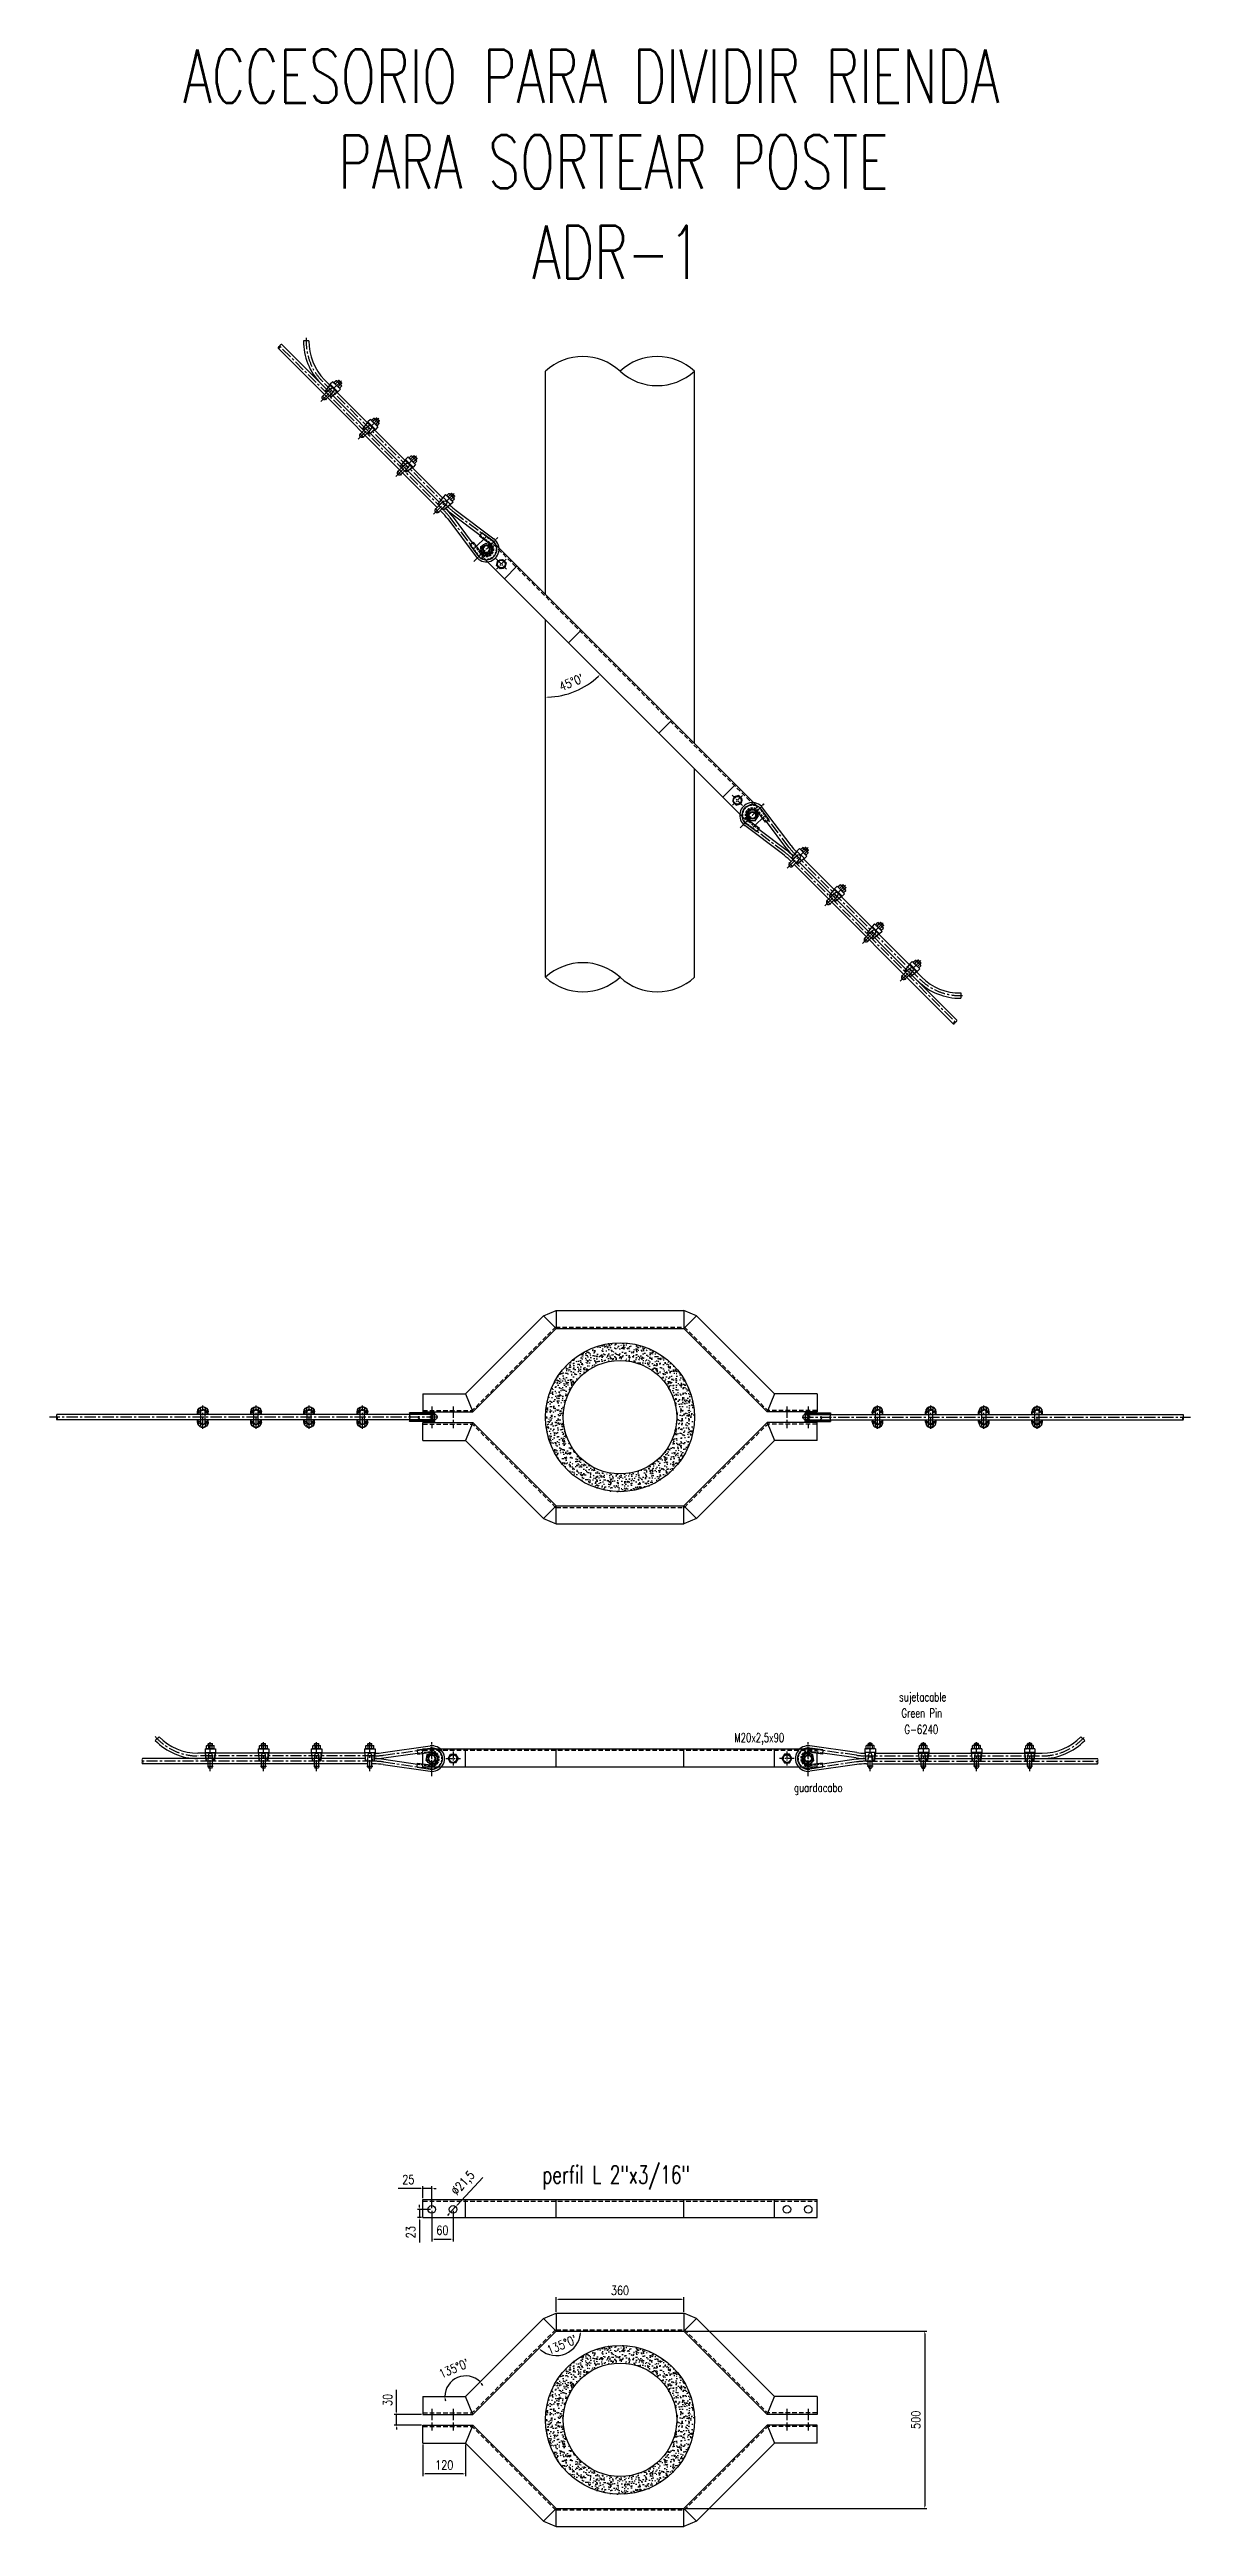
# Model space of a CAD drawing. Header units: millimetres. Extents: x 1587714 to 3094800, y -694377 to -413614.
# Drawn here: x 2989672 to 2992892, y -687467 to -680481 of the extents above; entities that cross this region are included whole.
import ezdxf

# ---------------------------------------------------------------- set-up
doc = ezdxf.new("R2010")
doc.units = ezdxf.units.MM
for name, pattern in [('CENTER', [50.8, 31.75, -6.35, 6.35, -6.35]), ('CENTER2', [28.575, 19.05, -3.175, 3.175, -3.175]), ('DASHED', [19.05, 12.7, -6.35]), ('HIDDEN', [9.525, 6.35, -3.175])]:
    doc.linetypes.add(name, pattern=pattern)
for name, color, linetype in [('0_EJES', 1, 'CENTER2'), ('M0_EQUIPOS', 7, 'Continuous'), ('M2_PLBULONES', 2, 'Continuous'), ('Textos catenaria', 7, 'Continuous')]:
    doc.layers.add(name, color=color, linetype=linetype)
doc.styles.add('SIMPLEX', font='simplex.shx', dxfattribs={"width": 0.75})
doc.styles.add('STYLE-MSF', font='simplex.shx', dxfattribs={"width": 0.8})
doc.dimstyles.new('DIM 1-10', dxfattribs={"dimscale": 25, "dimtxt": 1, "dimasz": 0.25, "dimexe": 0.25, "dimexo": 0.15, "dimgap": 0.5, "dimtad": 1, "dimdec": 1, "dimtxsty": 'STYLE-MSF', "dimcen": 0.25, "dimclrd": 8, "dimclre": 8, "dimclrt": 3, "dimaunit": 1, "dimadec": 1, "dimazin": 2, "dimtfac": 1, "dimtdec": 1, "dimtmove": 0, "dimatfit": 3, "dimfxl": 1, "dimlwd": -1, "dimlwe": -1, "dimarcsym": 0})

msp = doc.modelspace()

# ---------------------------------------------------------------- texts
at = {"layer": 'Textos catenaria', "style": 'SIMPLEX', "width": 0.7}
for s, height, p in [('ACCESORIO PARA DIVIDIR RIENDA', 150, (2990048.4671, -680631.4561)), ('PARA SORTEAR POSTE', 150, (2990486.4228, -680873.1382)), ('ADR-1', 150, (2991033.2623, -681128.1439)), ('sujetacable', 25, (2992069.5853, -685140.1841)), ('Green Pin', 25, (2992076.0685, -685185.5203)), ('M20x2,5x90', 25, (2991604.2308, -685254.8661)), ('G-6240', 25, (2992084.4016, -685231.7812)), ('guardacabo', 25, (2991772.7498, -685395.7572)), ('perfil L 2"x3/16"', 50, (2991062.3487, -686499.9862))]:
    msp.add_text(s, height=height, rotation=360, dxfattribs=at).set_placement(p)

# ---------------------------------------------------------------- blocks, each defined once
blk = doc.blocks.new('*D171')
at = {"color": 8}
for p, q in [((2990725.7, -687236), (2990725.7, -687325.3)), ((2990845.7, -687236), (2990845.7, -687325.3)), ((2990839.5, -687319), (2990732, -687319))]:
    blk.add_line(p, q, dxfattribs=at)
for points in [[(2990732, -687318), (2990732, -687320.1), (2990725.7, -687319)], [(2990839.5, -687318), (2990839.5, -687320.1), (2990845.7, -687319)]]:
    blk.add_solid(points, dxfattribs=at)
at = {"layer": 'Defpoints', "color": 0}
for p in [(2990725.7, -687232.2), (2990845.7, -687232.2), (2990725.7, -687319)]:
    blk.add_point(p, dxfattribs=at)
at = {"color": 3, "insert": (2990785.7, -687294), "char_height": 25, "attachment_point": 5, "style": 'STYLE-MSF'}
blk.add_mtext('120', dxfattribs=at)
blk = doc.blocks.new('*D172')
at = {"color": 8}
for p, q in [((2991465.5, -686916.4), (2992147.8, -686916.4)), ((2992141.5, -686922.7), (2992141.5, -687410.2)), ((2991465.5, -687416.4), (2992147.8, -687416.4))]:
    blk.add_line(p, q, dxfattribs=at)
for points in [[(2992140.5, -686922.7), (2992142.6, -686922.7), (2992141.5, -686916.4)], [(2992140.5, -687410.2), (2992142.6, -687410.2), (2992141.5, -687416.4)]]:
    blk.add_solid(points, dxfattribs=at)
at = {"layer": 'Defpoints', "color": 0}
for p in [(2991461.8, -686916.4), (2991461.8, -687416.4), (2992141.5, -687416.4)]:
    blk.add_point(p, dxfattribs=at)
at = {"color": 3, "insert": (2992116.5, -687166.4), "char_height": 25, "attachment_point": 5, "rotation": 90, "style": 'STYLE-MSF'}
blk.add_mtext('500', dxfattribs=at)
blk = doc.blocks.new('*D173')
at = {"color": 8}
for p, q in [((2990651, -687145.2), (2990651, -687081.5)), ((2990722, -687151.4), (2990644.7, -687151.4)), ((2990722, -687181.4), (2990644.7, -687181.4)), ((2990651, -687181.4), (2990651, -687151.4)), ((2990651, -687187.7), (2990651, -687193.9))]:
    blk.add_line(p, q, dxfattribs=at)
for points in [[(2990649.9, -687145.2), (2990652, -687145.2), (2990651, -687151.4)], [(2990649.9, -687187.7), (2990652, -687187.7), (2990651, -687181.4)]]:
    blk.add_solid(points, dxfattribs=at)
at = {"layer": 'Defpoints', "color": 0}
for p in [(2990651, -687151.4), (2990725.7, -687151.4), (2990725.7, -687181.4)]:
    blk.add_point(p, dxfattribs=at)
at = {"color": 3, "insert": (2990626, -687110.2), "char_height": 25, "attachment_point": 5, "rotation": 90, "style": 'STYLE-MSF'}
blk.add_mtext('30', dxfattribs=at)
blk = doc.blocks.new('*D174')
at = {"color": 8}
blk.add_arc((2991101.8, -686916.4), 68.8, 230.20759, 354.79241, dxfattribs=at)
for points in [[(2991057, -686970), (2991058.4, -686968.5), (2991053.1, -686965)], [(2991169.2, -686922.6), (2991171.3, -686922.7), (2991170.5, -686916.4)]]:
    blk.add_solid(points, dxfattribs=at)
at = {"layer": 'Defpoints', "color": 0}
for p in [(2991101.8, -686916.4), (2991101.8, -686916.4), (2991461.8, -686916.4), (2991101.8, -686985.2), (2990866.8, -687151.4)]:
    blk.add_point(p, dxfattribs=at)
at = {"color": 3, "insert": (2991117.6, -686954.7), "char_height": 25, "attachment_point": 5, "rotation": 22.5, "style": 'STYLE-MSF'}
blk.add_mtext("135°0'", dxfattribs=at)
blk = doc.blocks.new('*D175')
at = {"color": 8}
for start, end in [(45, 180), (186.17408, 192.34817), (32.65183, 38.82592)]:
    blk.add_arc((2990845.7, -687100.6), 58, start, end, dxfattribs=at)
for points in [[(2990787, -687106.9), (2990789.1, -687106.8), (2990787.7, -687100.6)], [(2990890.1, -687064.9), (2990891.7, -687063.5), (2990886.7, -687059.6)]]:
    blk.add_solid(points, dxfattribs=at)
at = {"layer": 'Defpoints', "color": 0}
for p in [(2991065.8, -686880.5), (2990845.7, -687042.6), (2990725.7, -687100.6), (2990845.7, -687100.6), (2990845.7, -687100.6)]:
    blk.add_point(p, dxfattribs=at)
at = {"color": 3, "insert": (2990813, -687021.7), "char_height": 25, "attachment_point": 5, "rotation": 22.5, "style": 'STYLE-MSF'}
blk.add_mtext("135°0'", dxfattribs=at)
blk = doc.blocks.new('*D176')
at = {"color": 8}
for p, q in [((2991101.8, -686861.9), (2991101.8, -686820.2)), ((2991108, -686826.5), (2991455.5, -686826.5)), ((2991461.8, -686861.9), (2991461.8, -686820.2))]:
    blk.add_line(p, q, dxfattribs=at)
for points in [[(2991108, -686825.4), (2991108, -686827.5), (2991101.8, -686826.5)], [(2991455.5, -686825.4), (2991455.5, -686827.5), (2991461.8, -686826.5)]]:
    blk.add_solid(points, dxfattribs=at)
at = {"layer": 'Defpoints', "color": 0}
for p in [(2991461.8, -686826.5), (2991101.8, -686865.6), (2991461.8, -686865.6)]:
    blk.add_point(p, dxfattribs=at)
at = {"color": 3, "insert": (2991281.8, -686801.5), "char_height": 25, "attachment_point": 5, "style": 'STYLE-MSF'}
blk.add_mtext('360', dxfattribs=at)
blk = doc.blocks.new('*D177')
at = {"color": 8}
for p, q in [((2990750.7, -686576.8), (2990750.7, -686663.1)), ((2990810.7, -686576.8), (2990810.7, -686663.1)), ((2990757, -686656.8), (2990804.5, -686656.8))]:
    blk.add_line(p, q, dxfattribs=at)
for points in [[(2990757, -686655.8), (2990757, -686657.9), (2990750.7, -686656.8)], [(2990804.5, -686655.8), (2990804.5, -686657.9), (2990810.7, -686656.8)]]:
    blk.add_solid(points, dxfattribs=at)
at = {"layer": 'Defpoints', "color": 0}
for p in [(2990750.7, -686573), (2990810.7, -686573), (2990810.7, -686656.8)]:
    blk.add_point(p, dxfattribs=at)
at = {"color": 3, "insert": (2990780.7, -686631.8), "char_height": 25, "attachment_point": 5, "style": 'STYLE-MSF'}
blk.add_mtext('60', dxfattribs=at)
blk = doc.blocks.new('*D178')
at = {"color": 8}
for p, q in [((2990747, -686573), (2990709.9, -686573)), ((2990722, -686596), (2990709.9, -686596)), ((2990716.1, -686566.8), (2990716.1, -686560.5)), ((2990716.1, -686573), (2990716.1, -686596)), ((2990716.1, -686602.3), (2990716.1, -686665.9))]:
    blk.add_line(p, q, dxfattribs=at)
for points in [[(2990715.1, -686566.8), (2990717.2, -686566.8), (2990716.1, -686573)], [(2990715.1, -686602.3), (2990717.2, -686602.3), (2990716.1, -686596)]]:
    blk.add_solid(points, dxfattribs=at)
at = {"layer": 'Defpoints', "color": 0}
for p in [(2990716.1, -686596), (2990725.7, -686596), (2990750.7, -686573)]:
    blk.add_point(p, dxfattribs=at)
at = {"color": 3, "insert": (2990691.1, -686637.2), "char_height": 25, "attachment_point": 5, "rotation": 90, "style": 'STYLE-MSF'}
blk.add_mtext('23', dxfattribs=at)
blk = doc.blocks.new('*D179')
at = {"color": 8}
for p, q in [((2990894.9, -686482.6), (2990822.3, -686560.6)), ((2990799.1, -686585.4), (2990794.9, -686590)), ((2990803.4, -686580.9), (2990818, -686565.1))]:
    blk.add_line(p, q, dxfattribs=at)
for points in [[(2990798.4, -686584.7), (2990799.9, -686586.2), (2990803.4, -686580.9)], [(2990821.5, -686559.9), (2990823.1, -686561.3), (2990818, -686565.1)]]:
    blk.add_solid(points, dxfattribs=at)
at = {"layer": 'Defpoints', "color": 0}
for p in [(2990803.4, -686580.9), (2990818, -686565.1)]:
    blk.add_point(p, dxfattribs=at)
at = {"color": 3, "insert": (2990840.7, -686500.7), "char_height": 25, "attachment_point": 5, "rotation": 47.0368, "style": 'STYLE-MSF'}
blk.add_mtext('∅21,5', dxfattribs=at)
blk = doc.blocks.new('*D180')
at = {"color": 8}
for p, q in [((2990719.5, -686513.9), (2990655.8, -686513.9)), ((2990725.7, -686541.5), (2990725.7, -686507.6)), ((2990750.7, -686513.9), (2990725.7, -686513.9)), ((2990750.7, -686569.3), (2990750.7, -686507.6)), ((2990757, -686513.9), (2990763.2, -686513.9))]:
    blk.add_line(p, q, dxfattribs=at)
for points in [[(2990719.5, -686512.8), (2990719.5, -686514.9), (2990725.7, -686513.9)], [(2990757, -686512.8), (2990757, -686514.9), (2990750.7, -686513.9)]]:
    blk.add_solid(points, dxfattribs=at)
at = {"layer": 'Defpoints', "color": 0}
for p in [(2990725.7, -686513.9), (2990725.7, -686545.2), (2990750.7, -686573)]:
    blk.add_point(p, dxfattribs=at)
at = {"color": 3, "insert": (2990684.5, -686488.9), "char_height": 25, "attachment_point": 5, "style": 'STYLE-MSF'}
blk.add_mtext('25', dxfattribs=at)
blk = doc.blocks.new('cabeza bulón M20')
at = {"layer": '0_EJES'}
for p, q in [((20.5, 0), (-20.5, 0)), ((0, 19.7), (0, -19.7))]:
    blk.add_line(p, q, dxfattribs=at)
at = {"layer": 'M2_PLBULONES', "linetype": 'Continuous'}
blk.add_lwpolyline([(6.9, 12), (-6.9, 12), (-13.9, 0), (-6.9, -12), (6.9, -12), (13.9, 0)], close=True, dxfattribs=at)
blk.add_circle((0, 0), 12, dxfattribs=at)
blk = doc.blocks.new('tuerca M20 con pasador')
at = {"layer": 'M2_PLBULONES', "linetype": 'Continuous'}
for p, q in [((-3.6, -20.3), (-5.3, -19.2)), ((-2.7, -11.7), (-2.6, -9.7)), ((-0.7, -12), (-0.6, -10)), ((1.3, -11.9), (1.4, -9.9)), ((3.3, -22.4), (1.6, -23.4))]:
    blk.add_line(p, q, dxfattribs=at)
for points in [[(-3, 16.6), (-3.4, 16.7), (-16.2, 5.4), (-12.8, -11.3), (-3.2, -14.5)], [(1.3, -16), (3.4, -16.7), (16.2, -5.4), (12.8, 11.3), (4.3, 14.1)], [(-1.4, -15.1), (-0.8, -15.3)]]:
    blk.add_lwpolyline(points, dxfattribs=at)
for radius in [10, 9]:
    blk.add_circle((0, 0), radius, dxfattribs=at)
for centre, radius, start, end in [((0, 0), 14.8, 100.31385, 257.43532), ((1, 16.3), 4, 317.67092, 215.5558), ((-6.4, 11), 5, 346.8266, 35.5558), ((1, 16.3), 2, 317.67092, 215.5558), ((-6.4, 11), 7, 359.62064, 35.5558), ((7.6, 10.2), 7, 137.67092, 173.60609), ((0, 0), 14.8, 274.7597, 72.91452), ((7.6, 10.2), 5, 137.67092, 186.40068), ((-20.8, -9.7), 18.2, 328.2827, 353.59859), ((-20.8, -9.7), 20.2, 328.2827, 353.59859), ((0, 0), 14.8, 265.23607, 266.98205), ((19.4, -13.8), 20.2, 174.61064, 208.20287), ((19.4, -13.8), 18.2, 174.10683, 208.18754)]:
    blk.add_arc(centre, radius, start, end, dxfattribs=at)
blk = doc.blocks.new('A$C7B1D6655')
at = {"layer": '0_EJES', "linetype": 'CENTER'}
blk.add_line((23.2, 23.2), (-23.2, -23.2), dxfattribs=at)
at = {"layer": 'M0_EQUIPOS'}
for p, q in [((-15.9, 5.3), (-20.9, 0.4)), ((6, 14.5), (-14.5, -6)), ((14.5, 6), (-6, -14.5)), ((-0.4, 20.9), (-5.3, 15.9)), ((5.3, 15.2), (11, 20.9)), ((15.2, 5.3), (20.9, 11)), ((-15.2, -5.3), (-20.9, -11)), ((-5.3, -15.2), (-11, -20.9)), ((5.3, -15.9), (0.4, -20.9)), ((20.9, -0.4), (15.9, -5.3))]:
    blk.add_line(p, q, dxfattribs=at)
at = {"layer": 'M0_EQUIPOS', "color": 1}
for p, q in [((-14.8, 4.2), (-17.3, 1.8)), ((-1.8, 17.3), (-4.2, 14.8)), ((0.4, 17.3), (1.1, 16.6)), ((2.5, 20.9), (3.9, 19.4)), ((3.9, 20.9), (5.4, 22.4)), ((17.3, 0.4), (16.6, 1.1)), ((20.9, 2.5), (19.4, 3.9)), ((20.9, 3.9), (22.4, 5.4)), ((-20.9, -3.9), (-22.4, -5.4)), ((-20.9, -2.5), (-19.4, -3.9)), ((-17.3, -0.4), (-16.6, -1.1)), ((-3.9, -20.9), (-5.4, -22.4)), ((-2.5, -20.9), (-3.9, -19.4)), ((-0.4, -17.3), (-1.1, -16.6)), ((4.2, -14.8), (1.8, -17.3)), ((17.3, -1.8), (14.8, -4.2))]:
    blk.add_line(p, q, dxfattribs=at)
for centre in [(3.5, 17), (17, 3.5), (-17, -3.5), (-3.5, -17)]:
    blk.add_circle(centre, 2.5, dxfattribs=at)
at = {"layer": 'M0_EQUIPOS'}
for centre, radius, start, end in [((-10.3, -10.3), 15, 135, 315), ((10.3, 10.3), 15, 315, 135), ((10.3, 10.3), 7, 283.99728, 166.00272), ((10.3, 10.3), 6, 315, 135), ((15.9, 15.9), 7, 315, 135), ((-15.9, -15.9), 7, 135, 315), ((-10.3, -10.3), 7, 103.99728, 346.00272), ((-10.3, -10.3), 6, 135, 315)]:
    blk.add_arc(centre, radius, start, end, dxfattribs=at)
at = {"layer": 'M0_EQUIPOS', "color": 1}
for centre, radius, start, end in [((-19.4, -1.1), 2, 135, 225), ((-16.3, 0.7), 1.5, 135, 225), ((-0.7, 16.3), 1.5, 45, 135), ((1.1, 19.4), 2, 45, 135), ((4.6, 20.2), 1, 135, 225), ((4.7, 23.1), 1, 315, 113.21321), ((16.3, -0.7), 1.5, 315, 45), ((20.2, 4.6), 1, 225, 315), ((19.4, 1.1), 2, 315, 45), ((23.1, 4.7), 1, 336.78679, 135), ((-23.1, -4.7), 1, 156.78679, 315), ((-20.2, -4.6), 1, 45, 135), ((-4.7, -23.1), 1, 135, 293.21321), ((-4.6, -20.2), 1, 315, 45), ((-1.1, -19.4), 2, 225, 315), ((0.7, -16.3), 1.5, 225, 315)]:
    blk.add_arc(centre, radius, start, end, dxfattribs=at)
blk = doc.blocks.new('A$C4588368B')
at = {"layer": '0_EJES', "linetype": 'CENTER'}
for p, q in [((31, 31), (-31, -31)), ((15, 26.7), (26.7, 15))]:
    blk.add_line(p, q, dxfattribs=at)
at = {"layer": 'M0_EQUIPOS'}
for p, q in [((-24.4, -3.2), (-17.3, 3.9)), ((-17.3, 3.9), (0.9, 17.9)), ((-17.3, 3.9), (3.9, -17.3)), ((0.8, 17.8), (-15.4, 3.3)), ((-5.7, 1.4), (4.4, 14.3)), ((-0.4, 6.7), (-5.2, 1.9)), ((16.6, 25.1), (-0.4, 8.1)), ((-0.4, 6.7), (-0.4, 8.1)), ((1.4, -5.7), (14.3, 4.4)), ((17.8, 0.8), (3.3, -15.4)), ((3.9, -17.3), (17.9, 0.9)), ((25.1, 16.6), (8.1, -0.4)), ((-24.7, -16.3), (-27.9, -19.4)), ((-27.9, -20.9), (-27.9, -19.4)), ((-27.9, -20.9), (-20.9, -27.9)), ((-24.4, -3.2), (-3.2, -24.4)), ((-20.9, -27.9), (-19.4, -27.9)), ((-16.3, -24.7), (-19.4, -27.9)), ((-3.2, -24.4), (3.9, -17.3)), ((6.7, -0.4), (1.9, -5.2)), ((6.7, -0.4), (8.1, -0.4))]:
    blk.add_line(p, q, dxfattribs=at)
at = {"layer": 'M0_EQUIPOS', "color": 1}
for p, q in [((-19.4, -27.9), (-27.9, -19.4)), ((-24, -17), (-27.2, -20.2)), ((-17, -24), (-20.2, -27.2))]:
    blk.add_line(p, q, dxfattribs=at)
at = {"layer": 'M0_EQUIPOS'}
for centre, radius, start, end in [((-16.1, 4.1), 1, 225, 312), ((-1.8, -1.8), 5, 141.20135, 308.79865), ((2.5, 15.9), 2.5, 321.20135, 135), ((15.9, 2.5), 2.5, 315, 128.79865), ((20.9, 20.9), 6, 315, 135), ((4.1, -16.1), 1, 138, 225)]:
    blk.add_arc(centre, radius, start, end, dxfattribs=at)
at = {"layer": 'M2_PLBULONES', "linetype": 'Continuous'}
for p, q in [((-21.9, -6.4), (-27.9, -12.4)), ((-27.9, -12.4), (-27.6, -13.4)), ((-27.6, -13.4), (-13.4, -27.6)), ((-24, -16.2), (-18.1, -10.3)), ((-21.9, -6.4), (-20.9, -6.7)), ((-10.3, -18.1), (-16.2, -24)), ((-12.4, -27.9), (-13.4, -27.6)), ((-6.4, -21.9), (-12.4, -27.9)), ((-6.4, -21.9), (-6.7, -20.9))]:
    blk.add_line(p, q, dxfattribs=at)
for centre, radius, start, end in [((-21.2, -9.6), 7.2, 202.6122, 247.3878), ((-0.7, -0.7), 28, 213.69825, 236.30175), ((-24.7, -13.1), 7.2, 22.6122, 67.3878), ((-33.6, -33.6), 28, 33.69825, 56.30175), ((-9.6, -21.2), 7.2, 202.6122, 247.3878), ((-13.1, -24.7), 7.2, 22.6122, 67.3878)]:
    blk.add_arc(centre, radius, start, end, dxfattribs=at)
blk = doc.blocks.new('*D185')
at = {"color": 8}
blk.add_arc((2991071.8, -682090.1), 217.9, 271.64368, 313.35632, dxfattribs=at)
for points in [[(2991220.6, -682247.8), (2991222.1, -682249.3), (2991225.8, -682244.2)], [(2991078, -682308.9), (2991078, -682306.8), (2991071.8, -682308)]]:
    blk.add_solid(points, dxfattribs=at)
at = {"layer": 'Defpoints', "color": 0}
for p in [(2990891.8, -681910.2), (2991071.8, -682090.1), (2991128.1, -682300.5), (2991635.8, -682654.1), (2991071.8, -683098.1)]:
    blk.add_point(p, dxfattribs=at)
at = {"color": 3, "insert": (2991144.7, -682266.1), "char_height": 25, "attachment_point": 5, "rotation": 22.5, "style": 'STYLE-MSF'}
blk.add_mtext("45°0'", dxfattribs=at)

# ---------------------------------------------------------------- dimensions: what is measured, and where the dimension line sits
for base, line1, line2, picture, middle in [((2991128.1485, -682300.5437), ((2991071.7593, -683098.0516), (2991071.7593, -682090.0963)), ((2990891.8309, -681910.1679), (2991635.7667, -682654.1037)), '*D185', (2991144.6568, -682266.0864)), ((2990845.7172, -687042.5771), ((2990725.7172, -687100.6054), (2990845.7172, -687100.6054)), ((2991065.8382, -686880.4844), (2990845.7172, -687100.6054)), '*D175', (2990813.0325, -687021.6975)), ((2991101.7593, -686985.1939), ((2991101.7593, -686916.4054), (2991461.7593, -686916.4054)), ((2991101.7593, -686916.4054), (2990866.7593, -687151.4054)), '*D174', (2991117.6052, -686954.661))]:
    dim = msp.add_angular_dim_2l(base=base, line1=line1, line2=line2, dimstyle='DIM 1-10')
    dim.commit()
    dim.dimension.update_dxf_attribs({"geometry": picture, "text_midpoint": middle})
for base, p1, p2, picture, middle in [((2990725.7172, -686513.8852), (2990750.7172, -686573.0055), (2990725.7172, -686545.2055), '*D180', (2990684.5267, -686488.8852)), ((2991461.7593, -686826.466), (2991101.7593, -686865.6054), (2991461.7593, -686865.6054), '*D176', (2991281.7593, -686801.466)), ((2990725.7172, -687319.0247), (2990845.7172, -687232.2054), (2990725.7172, -687232.2054), '*D171', (2990785.7172, -687294.0247))]:
    dim = msp.add_linear_dim(base=base, p1=p1, p2=p2, dimstyle='DIM 1-10')
    dim.commit()
    dim.dimension.update_dxf_attribs({"geometry": picture, "text_midpoint": middle})
dim = msp.add_diameter_dim_2p(p1=(2990803.3908, -686580.8723), p2=(2990818.0437, -686565.1387), dimstyle='DIM 1-10')
dim.commit()
dim.dimension.update_dxf_attribs({"geometry": '*D179', "text_midpoint": (2990840.6832, -686500.6538)})
for base, p1, p2, picture, middle in [((2990716.1231, -686596.0055), (2990750.7172, -686573.0055), (2990725.7172, -686596.0055), '*D178', (2990691.1231, -686637.196)), ((2992141.5483, -687416.4054), (2991461.7593, -686916.4054), (2991461.7593, -687416.4054), '*D172', (2992116.5483, -687166.4054)), ((2990650.9795, -687151.4054), (2990725.7172, -687181.4054), (2990725.7172, -687151.4054), '*D173', (2990625.9795, -687110.215))]:
    dim = msp.add_linear_dim(base=base, p1=p1, p2=p2, angle=90, dimstyle='DIM 1-10')
    dim.commit()
    dim.dimension.update_dxf_attribs({"geometry": picture, "text_midpoint": middle})
dim = msp.add_aligned_dim(p1=(2990750.7172, -686573.0055), p2=(2990810.7172, -686573.0055), distance=-83.8115, dimstyle='DIM 1-10')
dim.commit()
dim.dimension.update_dxf_attribs({"geometry": '*D177', "text_midpoint": (2990780.7172, -686631.817)})

# ---------------------------------------------------------------- hatches: boundary and pattern name
h = msp.add_hatch()
h.set_pattern_fill('AR-CONC', color=8, scale=0.15, style=0)
h.set_pattern_definition([(50, (0, -455318.153), (27.32770035, -2.39086283), [2.8575, -31.4325]), (355, (0, -455318.153), (-5.2864239, 28.65849643), [2.286, -25.146]), (100.451, (2.277, -455318.353), (22.04137525, 26.26750317), [2.4285, -26.7135]), (46.1842, (0, -455310.533), (40.66185613, -6.3063492), [4.28625, -47.14875]), (96.6356, (3.39, -455311.06), (35.61063517, 37.1138334), [3.64275, -40.07025]), (351.184, (0, -455310.533), (35.6106909, 37.1137677), [3.429, -37.719]), (21, (3.81, -455312.438), (22.74223198, -15.33982778), [2.8575, -31.4325]), (326, (3.81, -455312.438), (9.27030425, 27.62819492), [2.286, -25.146]), (71.4514, (5.705, -455313.717), (32.01247362, 12.28842866), [2.4285, -26.7135]), (37.5, (0, -455318.153), (0.463290488, 12.68325583), [0, -24.8412, 0, -25.527, 0, -25.24125]), (7.5, (0, -455318.153), (10.022949377, 15.02708622), [0, -14.5542, 0, -24.2697, 0, -9.62025]), (327.5, (-8.496, -455318.153), (20.338589275, -0.8593116), [0, -9.525, 0, -29.718, 0, -39.4335]), (317.5, (-12.306, -455318.153), (22.21937721, 3.81397365), [0, -12.3825, 0, -19.7358, 0, -28.0035])])
edge = h.paths.add_edge_path(flags=16)
edge.add_arc((2991281.7593, -684338.7729), 160, 0, 360)
edge = h.paths.add_edge_path()
edge.add_arc((2991281.7593, -684338.7729), 210, 0, 360)
h = msp.add_hatch()
h.set_pattern_fill('AR-CONC', color=8, scale=0.15, style=0)
h.set_pattern_definition([(50, (0, -458145.786), (27.32770035, -2.39086283), [2.8575, -31.4325]), (355, (0, -458145.786), (-5.2864239, 28.65849643), [2.286, -25.146]), (100.451, (2.277, -458145.985), (22.04137525, 26.26750317), [2.4285, -26.7135]), (46.1842, (0, -458138.166), (40.66185613, -6.3063492), [4.28625, -47.14875]), (96.6356, (3.39, -458138.69), (35.61063517, 37.1138334), [3.64275, -40.07025]), (351.184, (0, -458138.166), (35.6106909, 37.1137677), [3.429, -37.719]), (21, (3.81, -458140.07), (22.74223198, -15.33982778), [2.8575, -31.4325]), (326, (3.81, -458140.07), (9.27030425, 27.62819492), [2.286, -25.146]), (71.4514, (5.705, -458141.35), (32.01247362, 12.28842866), [2.4285, -26.7135]), (37.5, (0, -458145.786), (0.463290488, 12.68325583), [0, -24.8412, 0, -25.527, 0, -25.24125]), (7.5, (0, -458145.786), (10.022949377, 15.02708622), [0, -14.5542, 0, -24.2697, 0, -9.62025]), (327.5, (-8.496, -458145.786), (20.338589275, -0.8593116), [0, -9.525, 0, -29.718, 0, -39.4335]), (317.5, (-12.306, -458145.786), (22.21937721, 3.81397365), [0, -12.3825, 0, -19.7358, 0, -28.0035])])
edge = h.paths.add_edge_path(flags=16)
edge.add_arc((2991281.7593, -687166.4054), 160, 0, 360)
edge = h.paths.add_edge_path()
edge.add_arc((2991281.7593, -687166.4054), 210, 0, 360)

# ---------------------------------------------------------------- linework, layer by layer
for p, q in [((2991071.7593, -682018.2542), (2991071.7593, -681388.4068)), ((2991491.7593, -682438.2542), (2991491.7593, -681388.4068)), ((2991071.7593, -683098.0516), (2991071.7593, -682090.0963)), ((2991491.7593, -683098.0516), (2991491.7593, -682510.0963))]:
    msp.add_line(p, q)
at = {"color": 4}
for p, q in [((2990870.6177, -681888.9547), (2990906.5387, -681853.0336)), ((2990927.7519, -681874.2468), (2991671.6877, -682618.1826)), ((2990891.8309, -681910.1679), (2991635.7667, -682654.1037)), ((2990955.4705, -681973.8075), (2990991.3915, -681937.8865)), ((2991136.5195, -682154.8565), (2991172.4406, -682118.9355)), ((2991391.078, -682409.415), (2991426.999, -682373.494)), ((2991572.127, -682590.4641), (2991608.0481, -682554.543)), ((2991656.9799, -682675.3169), (2991692.9009, -682639.3958)), ((2991065.8382, -684052.8519), (2991101.7593, -684037.9729)), ((2991101.7593, -684037.9729), (2991461.7593, -684037.9729)), ((2991101.7593, -684037.9729), (2991101.7593, -684088.7729)), ((2991461.7593, -684037.9729), (2991461.7593, -684088.7729)), ((2991497.6803, -684052.8519), (2991461.7593, -684037.9729)), ((2991065.8382, -684052.8519), (2990845.7172, -684272.9729)), ((2991101.7593, -684088.7729), (2990866.7593, -684323.7729)), ((2991065.8382, -684052.8519), (2991101.7593, -684088.7729)), ((2991101.7593, -684088.7729), (2991461.7593, -684088.7729)), ((2991497.6803, -684052.8519), (2991461.7593, -684088.7729)), ((2991461.7593, -684088.7729), (2991696.7593, -684323.7729)), ((2991497.6803, -684052.8519), (2991717.8013, -684272.9729)), ((2990725.7172, -684272.9729), (2990845.7172, -684272.9729)), ((2990725.7172, -684272.9729), (2990725.7172, -684323.7729)), ((2990725.7172, -684323.7729), (2990866.7593, -684323.7729)), ((2990845.7172, -684272.9729), (2990866.7593, -684323.7729)), ((2991717.8013, -684272.9729), (2991696.7593, -684323.7729)), ((2991837.8013, -684323.7729), (2991696.7593, -684323.7729)), ((2991837.8013, -684272.9729), (2991717.8013, -684272.9729)), ((2991837.8013, -684272.9729), (2991837.8013, -684323.7729)), ((2990725.7172, -684353.7729), (2990866.7593, -684353.7729)), ((2990725.7172, -684404.5729), (2990725.7172, -684353.7729)), ((2990866.7593, -684353.7729), (2990845.7172, -684404.5729)), ((2991101.7593, -684588.7729), (2990866.7593, -684353.7729)), ((2991461.7593, -684588.7729), (2991696.7593, -684353.7729)), ((2991837.8013, -684353.7729), (2991696.7593, -684353.7729)), ((2991696.7593, -684353.7729), (2991717.8013, -684404.5729)), ((2991837.8013, -684404.5729), (2991837.8013, -684353.7729)), ((2990725.7172, -684404.5729), (2990845.7172, -684404.5729)), ((2991065.8382, -684624.6939), (2990845.7172, -684404.5729)), ((2991497.6803, -684624.6939), (2991717.8013, -684404.5729)), ((2991837.8013, -684404.5729), (2991717.8013, -684404.5729)), ((2991065.8382, -684624.6939), (2991101.7593, -684588.7729)), ((2991101.7593, -684588.7729), (2991461.7593, -684588.7729)), ((2991101.7593, -684639.5729), (2991101.7593, -684588.7729)), ((2991461.7593, -684639.5729), (2991461.7593, -684588.7729)), ((2991497.6803, -684624.6939), (2991461.7593, -684588.7729)), ((2991065.8382, -684624.6939), (2991101.7593, -684639.5729)), ((2991101.7593, -684639.5729), (2991461.7593, -684639.5729)), ((2991497.6803, -684624.6939), (2991461.7593, -684639.5729)), ((2990725.7172, -685324.5283), (2990725.7172, -685273.7283)), ((2990725.7172, -685273.7283), (2991837.8013, -685273.7283)), ((2990845.7172, -685324.5283), (2990845.7172, -685273.7283)), ((2991101.7593, -685324.5283), (2991101.7593, -685273.7283)), ((2991461.7593, -685324.5283), (2991461.7593, -685273.7283)), ((2991717.8013, -685324.5283), (2991717.8013, -685273.7283)), ((2991837.8013, -685324.5283), (2991837.8013, -685273.7283)), ((2990725.7172, -685324.5283), (2991837.8013, -685324.5283)), ((2990725.7172, -686596.0055), (2990725.7172, -686545.2055)), ((2990725.7172, -686545.2055), (2991837.8013, -686545.2055)), ((2990845.7172, -686596.0055), (2990845.7172, -686545.2055)), ((2991101.7593, -686596.0055), (2991101.7593, -686545.2055)), ((2991461.7593, -686596.0055), (2991461.7593, -686545.2055)), ((2991717.8013, -686596.0055), (2991717.8013, -686545.2055)), ((2991837.8013, -686596.0055), (2991837.8013, -686545.2055)), ((2990725.7172, -686596.0055), (2991837.8013, -686596.0055)), ((2991065.8382, -686880.4844), (2990845.7172, -687100.6054)), ((2991065.8382, -686880.4844), (2991101.7593, -686865.6054)), ((2991065.8382, -686880.4844), (2991101.7593, -686916.4054)), ((2991101.7593, -686865.6054), (2991461.7593, -686865.6054)), ((2991101.7593, -686865.6054), (2991101.7593, -686916.4054)), ((2991461.7593, -686865.6054), (2991461.7593, -686916.4054)), ((2991497.6803, -686880.4844), (2991461.7593, -686865.6054)), ((2991497.6803, -686880.4844), (2991461.7593, -686916.4054)), ((2991497.6803, -686880.4844), (2991717.8013, -687100.6054)), ((2991101.7593, -686916.4054), (2990866.7593, -687151.4054)), ((2991101.7593, -686916.4054), (2991461.7593, -686916.4054)), ((2991461.7593, -686916.4054), (2991696.7593, -687151.4054)), ((2990725.7172, -687100.6054), (2990845.7172, -687100.6054)), ((2990725.7172, -687100.6054), (2990725.7172, -687151.4054)), ((2990866.7593, -687151.4054), (2990845.7172, -687100.6054)), ((2991696.7593, -687151.4054), (2991717.8013, -687100.6054)), ((2991837.8013, -687100.6054), (2991717.8013, -687100.6054)), ((2991837.8013, -687100.6054), (2991837.8013, -687151.4054)), ((2990725.7172, -687151.4054), (2990866.7593, -687151.4054)), ((2990725.7172, -687181.4054), (2990866.7593, -687181.4054)), ((2990725.7172, -687232.2054), (2990725.7172, -687181.4054)), ((2990866.7593, -687181.4054), (2990845.7172, -687232.2054)), ((2991101.7593, -687416.4054), (2990866.7593, -687181.4054)), ((2991461.7593, -687416.4054), (2991696.7593, -687181.4054)), ((2991837.8013, -687151.4054), (2991696.7593, -687151.4054)), ((2991837.8013, -687181.4054), (2991696.7593, -687181.4054)), ((2991696.7593, -687181.4054), (2991717.8013, -687232.2054)), ((2991837.8013, -687232.2054), (2991837.8013, -687181.4054)), ((2990725.7172, -687232.2054), (2990845.7172, -687232.2054)), ((2991065.8382, -687452.3265), (2990845.7172, -687232.2054)), ((2991497.6803, -687452.3265), (2991717.8013, -687232.2054)), ((2991837.8013, -687232.2054), (2991717.8013, -687232.2054)), ((2991065.8382, -687452.3265), (2991101.7593, -687416.4054)), ((2991065.8382, -687452.3265), (2991101.7593, -687467.2054)), ((2991101.7593, -687416.4054), (2991461.7593, -687416.4054)), ((2991101.7593, -687467.2054), (2991101.7593, -687416.4054)), ((2991101.7593, -687467.2054), (2991461.7593, -687467.2054)), ((2991461.7593, -687467.2054), (2991461.7593, -687416.4054)), ((2991497.6803, -687452.3265), (2991461.7593, -687416.4054)), ((2991497.6803, -687452.3265), (2991461.7593, -687467.2054))]:
    msp.add_line(p, q, dxfattribs=at)
at = {"color": 8, "linetype": 'DASHED'}
for p, q in [((2990924.782, -681877.2167), (2991668.7178, -682621.1525)), ((2991100.0196, -684084.5729), (2990865.0196, -684319.5729)), ((2991100.0196, -684084.5729), (2991463.499, -684084.5729)), ((2991463.499, -684084.5729), (2991698.499, -684319.5729)), ((2990725.7172, -684319.5729), (2990865.0196, -684319.5729)), ((2991837.8013, -684319.5729), (2991698.499, -684319.5729)), ((2990725.7172, -684357.9729), (2990865.0196, -684357.9729)), ((2991100.0196, -684592.9729), (2990865.0196, -684357.9729)), ((2991463.499, -684592.9729), (2991698.499, -684357.9729)), ((2991837.8013, -684357.9729), (2991698.499, -684357.9729)), ((2991101.7593, -684592.9729), (2991463.499, -684592.9729)), ((2990725.7172, -685277.9283), (2991837.8013, -685277.9283)), ((2990725.7172, -686549.4055), (2991837.8013, -686549.4055)), ((2991100.0196, -686912.2054), (2990865.0196, -687147.2054)), ((2991101.7593, -686912.2054), (2991463.499, -686912.2054)), ((2991463.499, -686912.2054), (2991698.499, -687147.2054)), ((2990725.7172, -687147.2054), (2990865.0196, -687147.2054)), ((2990725.7172, -687185.6054), (2990865.0196, -687185.6054)), ((2991100.0196, -687420.6054), (2990865.0196, -687185.6054)), ((2991463.499, -687420.6054), (2991698.499, -687185.6054)), ((2991837.8013, -687147.2054), (2991698.499, -687147.2054)), ((2991837.8013, -687185.6054), (2991698.499, -687185.6054)), ((2991101.7593, -687420.6054), (2991461.7593, -687420.6054))]:
    msp.add_line(p, q, dxfattribs=at)
at = {"color": 8, "linetype": 'CENTER'}
for p, q in [((2990750.7172, -684308.2857), (2990750.7172, -684369.26)), ((2990810.7172, -684308.2857), (2990810.7172, -684369.26)), ((2991752.8013, -684308.2857), (2991752.8013, -684369.26)), ((2991812.8013, -684308.2857), (2991812.8013, -684369.26)), ((2990750.7172, -687135.9183), (2990750.7172, -687196.8926)), ((2990810.7172, -687135.9183), (2990810.7172, -687196.8926)), ((2991752.8013, -687135.9183), (2991752.8013, -687196.8926)), ((2991812.8013, -687135.9183), (2991812.8013, -687196.8926))]:
    msp.add_line(p, q, dxfattribs=at)
at = {"color": 4}
for centre in [(2990904.5588, -681890.3689), (2990946.9852, -681932.7953), (2991613.1392, -682598.9493), (2991655.5656, -682641.3757), (2990750.7172, -685301.5283), (2990810.7172, -685301.5283), (2991752.8013, -685301.5283), (2991812.8013, -685301.5283), (2990750.7172, -686573.0055), (2990810.7172, -686573.0055), (2991752.8013, -686573.0055), (2991812.8013, -686573.0055)]:
    msp.add_circle(centre, 10.75, dxfattribs=at)
for centre, radius in [((2990904.6317, -681890.2933), 0.5534), ((2991655.6413, -682641.3028), 0.5534), ((2991281.7593, -684338.7729), 210), ((2991281.7593, -684338.7729), 160), ((2990750.7153, -685301.4233), 0.5534), ((2991812.8032, -685301.4233), 0.5534), ((2991281.7593, -687166.4054), 210), ((2991281.7593, -687166.4054), 160)]:
    msp.add_circle(centre, radius)
for centre, start, end in [((2991176.7593, -681502.2907), 47.32420187, 132.67579813), ((2991386.7593, -681502.2907), 47.32420187, 132.67579813), ((2991386.7593, -681274.5229), 227.32420187, 312.67579813), ((2991176.7593, -683211.9355), 47.32420186, 132.67579814), ((2991176.7593, -682984.1677), 227.32420186, 312.67579814), ((2991386.7593, -682984.1677), 227.32420186, 312.67579814)]:
    msp.add_arc(centre, 154.9017, start, end)
at = {"layer": '0_EJES', "linetype": 'CENTER'}
for p, q in [((2990783.2202, -681779.6369), (2990321.9822, -681318.3989)), ((2990793.8268, -681769.0303), (2990442.9137, -681418.1171)), ((2990801.6893, -681800.9123), (2990859.0248, -681877.2144)), ((2990815.1022, -681787.4994), (2990891.4043, -681844.8349)), ((2991745.0222, -682744.2453), (2991668.7201, -682686.9098)), ((2991758.4352, -682730.8323), (2991701.0997, -682654.5302)), ((2991766.2976, -682762.7143), (2992227.5357, -683223.9524)), ((2991776.9042, -682752.1077), (2992127.8174, -683103.0209)), ((2990586.6186, -685294.0283), (2990090.3524, -685294.0283)), ((2990614.7221, -685292.0439), (2990709.2182, -685278.6325)), ((2991948.7964, -685292.0439), (2991854.3003, -685278.6325)), ((2991976.9, -685294.0283), (2992473.1661, -685294.0283)), ((2990586.6186, -685309.0283), (2989934.3295, -685309.0283)), ((2990614.7221, -685311.0127), (2990709.2182, -685324.4241)), ((2991948.7964, -685311.0127), (2991854.3003, -685324.4241)), ((2991976.9, -685309.0283), (2992629.1891, -685309.0283))]:
    msp.add_line(p, q, dxfattribs=at)
for centre, radius, start, end in [((2990555.5416, -681305.4892), 159.28, 176.16014465, 225), ((2990641.7988, -681921.0583), 200, 36.92218958, 45), ((2990935.2482, -681627.6089), 200, 225, 233.07781043), ((2991624.8763, -682904.1357), 200, 45, 53.07781043), ((2991918.3256, -682610.6864), 200, 216.92218958, 225), ((2992240.4453, -682990.3929), 159.28, 225, 273.83985536), ((2990090.3524, -685134.7483), 159.28, 221.16014464, 270), ((2990586.6186, -685094.0283), 200, 270, 278.07781042), ((2991976.9, -685094.0283), 200, 261.92218958, 270), ((2992473.1661, -685134.7483), 159.28, 270, 318.83985535), ((2990586.6186, -685509.0283), 200, 81.92218958, 90), ((2991976.9, -685509.0283), 200, 90, 98.07781042)]:
    msp.add_arc(centre, radius, start, end, dxfattribs=at)
at = {"layer": 'M0_EQUIPOS', "color": 160}
for p, q in [((2990771.8396, -681757.6497), (2990327.3913, -681313.2014)), ((2990403.7864, -681302.6396), (2990388.7865, -681302.6099)), ((2990765.9659, -681772.9892), (2990316.6975, -681323.7208)), ((2990781.0421, -681745.639), (2990448.217, -681412.8138)), ((2990777.9169, -681784.9402), (2990774.4511, -681781.4744)), ((2990795.6934, -681805.4178), (2990875.7785, -681911.9952)), ((2990807.6852, -681796.4068), (2990865.0207, -681872.709)), ((2990810.5967, -681793.4952), (2990886.8989, -681850.8308)), ((2990819.6077, -681781.5035), (2990926.1851, -681861.5886)), ((2991764.4311, -682726.3269), (2991684.3459, -682619.7495)), ((2991740.5168, -682750.2412), (2991633.9394, -682670.156)), ((2991749.5277, -682738.2494), (2991673.2256, -682680.9139)), ((2991752.4393, -682735.3378), (2991695.1038, -682659.0357)), ((2991760.9943, -682768.0176), (2991764.4601, -682771.4834)), ((2991772.9454, -682779.9687), (2992222.2137, -683229.237)), ((2991788.2849, -682774.095), (2992232.7331, -683218.5432)), ((2991800.2955, -682764.8924), (2992133.1207, -683097.7176)), ((2992243.2949, -683142.1481), (2992243.3246, -683157.148)), ((2990758.2071, -684330.8839), (2989693.0008, -684330.8839)), ((2990758.2071, -684345.8839), (2989693.0008, -684345.8839)), ((2991805.3114, -684330.8839), (2992870.5177, -684330.8839)), ((2991805.3114, -684345.8839), (2992870.5177, -684345.8839)), ((2990563.0239, -685301.5283), (2989934.4792, -685301.5283)), ((2989981.0304, -685240.0405), (2989970.4028, -685250.626)), ((2990561.0383, -685286.5283), (2990090.3524, -685286.5283)), ((2990613.6682, -685284.6184), (2990745.6586, -685265.8855)), ((2990615.776, -685299.4695), (2990710.2721, -685286.0581)), ((2991949.8503, -685284.6184), (2991817.86, -685265.8855)), ((2991947.7425, -685299.4695), (2991853.2464, -685286.0581)), ((2992000.4946, -685301.5283), (2992629.0394, -685301.5283)), ((2992002.4802, -685286.5283), (2992473.1661, -685286.5283)), ((2992582.4882, -685240.0405), (2992593.1158, -685250.626)), ((2990569.7172, -685316.5283), (2989934.3559, -685316.5283)), ((2990586.6186, -685316.5283), (2990581.7172, -685316.5283)), ((2990613.6682, -685318.4383), (2990745.6586, -685337.1711)), ((2990615.776, -685303.5871), (2990710.2721, -685316.9985)), ((2991949.8503, -685318.4383), (2991817.86, -685337.1711)), ((2991947.7425, -685303.5871), (2991853.2464, -685316.9985)), ((2991976.9, -685316.5283), (2991981.8013, -685316.5283)), ((2991993.8013, -685316.5283), (2992629.1627, -685316.5283))]:
    msp.add_line(p, q, dxfattribs=at)
at = {"layer": 'M0_EQUIPOS'}
for p, q in [((2990857.8256, -681878.1155), (2990867.419, -681870.9068)), ((2990857.8256, -681878.1155), (2990880.5752, -681908.3908)), ((2990867.419, -681870.9068), (2990890.1686, -681901.182)), ((2990892.3054, -681843.6357), (2990885.0967, -681853.2291)), ((2990885.0967, -681853.2291), (2990915.3719, -681875.9787)), ((2990892.3054, -681843.6357), (2990922.5807, -681866.3853)), ((2991692.7054, -682660.8378), (2991669.9558, -682630.5626)), ((2991702.2988, -682653.6291), (2991679.5492, -682623.3538)), ((2991667.819, -682688.1089), (2991637.5438, -682665.3593)), ((2991675.0277, -682678.5155), (2991644.7525, -682655.7659)), ((2991667.819, -682688.1089), (2991675.0277, -682678.5155)), ((2991702.2988, -682653.6291), (2991692.7054, -682660.8378)), ((2990759.7088, -684326.3839), (2990687.999, -684326.3839)), ((2990687.999, -684326.3839), (2990687.999, -684329.3839)), ((2990759.7088, -684329.3839), (2990687.999, -684329.3839)), ((2990759.7088, -684347.3839), (2990687.999, -684347.3839)), ((2990687.999, -684347.3839), (2990687.999, -684350.3839)), ((2990759.7088, -684350.3839), (2990687.999, -684350.3839)), ((2990759.7088, -684329.3839), (2990759.7088, -684326.3839)), ((2990759.7088, -684350.3839), (2990759.7088, -684347.3839)), ((2991803.8097, -684329.3839), (2991803.8097, -684326.3839)), ((2991803.8097, -684326.3839), (2991875.5195, -684326.3839)), ((2991803.8097, -684329.3839), (2991875.5195, -684329.3839)), ((2991803.8097, -684350.3839), (2991803.8097, -684347.3839)), ((2991803.8097, -684347.3839), (2991875.5195, -684347.3839)), ((2991803.8097, -684350.3839), (2991875.5195, -684350.3839)), ((2991875.5195, -684326.3839), (2991875.5195, -684329.3839)), ((2991875.5195, -684347.3839), (2991875.5195, -684350.3839)), ((2990709.0074, -685277.1474), (2990746.5017, -685271.826)), ((2990709.0074, -685277.1474), (2990710.6937, -685289.0283)), ((2990710.6937, -685289.0283), (2990748.1879, -685283.7069)), ((2991852.8249, -685289.0283), (2991815.3306, -685283.7069)), ((2991854.5111, -685277.1474), (2991817.0169, -685271.826)), ((2991854.5111, -685277.1474), (2991852.8249, -685289.0283)), ((2990709.0074, -685325.9092), (2990710.6937, -685314.0283)), ((2990709.0074, -685325.9092), (2990746.5017, -685331.2307)), ((2990710.6937, -685314.0283), (2990748.1879, -685319.3497)), ((2991852.8249, -685314.0283), (2991815.3306, -685319.3497)), ((2991854.5111, -685325.9092), (2991817.0169, -685331.2307)), ((2991854.5111, -685325.9092), (2991852.8249, -685314.0283))]:
    msp.add_line(p, q, dxfattribs=at)
at = {"layer": 'M0_EQUIPOS', "color": 1, "linetype": 'HIDDEN'}
for p, q in [((2990859.0248, -681877.2144), (2990881.7744, -681907.4897)), ((2990865.0207, -681872.709), (2990887.7703, -681902.9842)), ((2990886.8989, -681850.8308), (2990917.1741, -681873.5804)), ((2990891.4043, -681844.8349), (2990921.6796, -681867.5845)), ((2991695.1038, -682659.0357), (2991672.3541, -682628.7604)), ((2991701.0997, -682654.5302), (2991678.35, -682624.2549)), ((2991668.7201, -682686.9098), (2991638.4448, -682664.1601)), ((2991673.2256, -682680.9139), (2991642.9503, -682658.1642)), ((2990713.3412, -684341.8919), (2990714.2589, -684326.3839)), ((2990713.3412, -684341.8919), (2990720.8843, -684350.3839)), ((2991850.1773, -684341.8919), (2991842.6342, -684350.3839)), ((2991850.1773, -684341.8919), (2991849.2596, -684326.3839)), ((2990709.2182, -685278.6325), (2990746.7125, -685273.3111)), ((2990710.2721, -685286.0581), (2990747.7663, -685280.7367)), ((2991853.2464, -685286.0581), (2991815.7522, -685280.7367)), ((2991854.3003, -685278.6325), (2991816.8061, -685273.3111)), ((2990709.2182, -685324.4241), (2990746.7125, -685329.7455)), ((2990710.2721, -685316.9985), (2990747.7663, -685322.3199)), ((2991853.2464, -685316.9985), (2991815.7522, -685322.3199)), ((2991854.3003, -685324.4241), (2991816.8061, -685329.7455))]:
    msp.add_line(p, q, dxfattribs=at)
at = {"layer": 'M0_EQUIPOS', "color": 1, "linetype": 'CENTER'}
for p, q in [((2990869.7309, -681925.1941), (2990938.6491, -681856.276)), ((2990869.7519, -681925.215), (2990938.6286, -681856.2555)), ((2991620.7195, -682676.1827), (2991689.679, -682607.3059)), ((2991620.7404, -682676.2036), (2991689.6586, -682607.2854)), ((2990767.7347, -684338.3839), (2989671.9012, -684338.3839)), ((2990758.2071, -684343.239), (2990758.2071, -684333.5288)), ((2991795.7838, -684338.3839), (2992891.6174, -684338.3839)), ((2991805.3114, -684343.239), (2991805.3114, -684333.5288)), ((2990750.745, -685350.7805), (2990750.6864, -685253.3155)), ((2990750.7154, -685350.7805), (2990750.7154, -685253.3155)), ((2991812.7736, -685350.7805), (2991812.8321, -685253.3155)), ((2991812.8032, -685350.7805), (2991812.8032, -685253.3155))]:
    msp.add_line(p, q, dxfattribs=at)
at = {"layer": 'M0_EQUIPOS', "color": 160}
for centre in [(2990758.2071, -684338.3839), (2991805.3114, -684338.3839)]:
    msp.add_circle(centre, 7.5, dxfattribs=at)
at = {"layer": 'M0_EQUIPOS', "color": 1}
for centre, radius, start, end in [((2990321.5304, -681323.235), 4.8572, 84.66313344, 185.74045946), ((2990317.3063, -681319.0405), 4.7197, 262.58945962, 7.81413327), ((2990326.8266, -681318.023), 4.859, 83.39435656, 184.43648483), ((2992226.894, -683228.6283), 4.7197, 82.18586673, 187.41054038), ((2992222.6995, -683224.4041), 4.8572, 264.25954054, 5.33686656), ((2992227.9115, -683219.1079), 4.859, 265.56351518, 6.60564344), ((2989695.9756, -684334.6339), 4.7867, 128.42439244, 231.57552092), ((2989695.9756, -684342.1339), 4.7867, 128.42439244, 231.57552092), ((2989690.026, -684342.1339), 4.7867, 308.42439244, 51.57552092), ((2992873.4925, -684342.1339), 4.7867, 128.42447908, 231.57560756), ((2992867.5429, -684334.6339), 4.7867, 308.42447908, 51.57560756), ((2992867.5429, -684342.1339), 4.7867, 308.42447908, 51.57560756), ((2989937.4892, -685305.337), 4.859, 128.39435656, 229.43648482), ((2992626.0293, -685305.337), 4.859, 310.56351518, 51.60564344), ((2989937.4297, -685312.7674), 4.8572, 129.66313344, 230.74045946), ((2989931.4769, -685312.7884), 4.7197, 307.58945962, 52.81413327), ((2992632.0417, -685312.7884), 4.7197, 127.18586674, 232.41054038), ((2992626.0889, -685312.7674), 4.8572, 309.25954054, 50.33686656)]:
    msp.add_arc(centre, radius, start, end, dxfattribs=at)
at = {"layer": 'M0_EQUIPOS', "color": 160}
for centre, radius, start, end in [((2990555.5416, -681305.4892), 166.78, 179.01079807, 225), ((2990555.5416, -681305.4892), 151.78, 178.9242587, 225), ((2990641.7988, -681921.0583), 192.5, 36.92218958, 45), ((2990641.7988, -681921.0583), 207.5, 36.92218958, 44.5053689), ((2990935.2482, -681627.6089), 207.5, 225.49519691, 233.07781043), ((2990935.2482, -681627.6089), 192.5, 226.12590845, 233.07781043), ((2990904.5588, -681890.3689), 36, 216.92218958, 53.07781043), ((2991655.5656, -682641.3757), 36, 36.92218958, 233.07781043), ((2991624.8763, -682904.1357), 192.5, 45, 53.07781043), ((2991624.8763, -682904.1357), 207.5, 45.4946311, 53.07781043), ((2991918.3256, -682610.6864), 207.5, 216.92218958, 224.50480309), ((2991918.3256, -682610.6864), 192.5, 216.92218958, 223.87409156), ((2992240.4453, -682990.3929), 166.78, 225, 270.98920193), ((2992240.4453, -682990.3929), 151.78, 225, 271.07574129), ((2990090.3524, -685134.7483), 166.78, 224.01079807, 270), ((2990090.3524, -685134.7483), 151.78, 223.9242587, 270), ((2990586.6186, -685509.0283), 207.5, 81.92218958, 89.5053689), ((2990586.6186, -685094.0283), 207.5, 270.49519691, 278.07781042), ((2990586.6186, -685094.0283), 192.5, 271.12590844, 278.07781042), ((2990750.7172, -685301.5283), 36, 261.92218958, 98.07781042), ((2991812.8013, -685301.5283), 36, 81.92218958, 278.07781042), ((2991976.9, -685094.0283), 207.5, 261.92218958, 269.50480309), ((2991976.9, -685509.0283), 207.5, 90.4946311, 98.07781042), ((2991976.9, -685094.0283), 192.5, 261.92218958, 268.87409156), ((2992473.1661, -685134.7483), 151.78, 270, 316.0757413), ((2992473.1661, -685134.7483), 166.78, 270, 315.98920193), ((2990586.6186, -685509.0283), 192.5, 81.92218958, 90), ((2991976.9, -685509.0283), 192.5, 90, 98.07781042)]:
    msp.add_arc(centre, radius, start, end, dxfattribs=at)
at = {"layer": 'M0_EQUIPOS'}
for centre, radius, start, end in [((2990904.5588, -681890.3689), 30, 216.92218958, 53.07781043), ((2990904.5588, -681890.3689), 18, 216.92218958, 53.07781043), ((2990916.8912, -681895.0345), 5, 314.79713441, 320.91798765), ((2991655.5656, -682641.3757), 30, 36.92218958, 233.07781043), ((2991655.5656, -682641.3757), 18, 36.92218958, 233.07781043), ((2991650.9, -682629.0433), 5, 129.08201236, 135.20286559), ((2990656.607, -684338.3839), 32.6567, 13.25265922, 15.99741196), ((2990656.607, -684338.3839), 32.6567, 344.00258804, 346.73013559), ((2990759.7088, -684338.3839), 9, 90, 270), ((2991803.8097, -684338.3839), 9, 270, 90), ((2991906.9116, -684338.3839), 32.6567, 164.00258805, 166.74734078), ((2991906.9116, -684338.3839), 32.6567, 193.26986441, 195.99741195), ((2990750.7172, -685301.5283), 30, 261.92218958, 98.07781042), ((2990750.7172, -685301.5283), 18, 261.92218958, 98.07781042), ((2990762.7367, -685296.1071), 5, 359.79713441, 5.91798764), ((2991812.8013, -685301.5283), 30, 81.92218958, 278.07781042), ((2991812.8013, -685301.5283), 18, 81.92218958, 278.07781042), ((2991800.7819, -685296.1071), 5, 174.08201236, 180.20286559)]:
    msp.add_arc(centre, radius, start, end, dxfattribs=at)
at = {"layer": 'M0_EQUIPOS', "color": 1, "linetype": 'HIDDEN'}
for centre, radius, start, end in [((2990904.5588, -681890.3689), 28.5, 216.92218958, 53.07781043), ((2990904.5588, -681890.3689), 21, 216.92218958, 53.07781043), ((2991655.5656, -682641.3757), 28.5, 36.92218958, 233.07781043), ((2991655.5656, -682641.3757), 21, 36.92218958, 233.07781043), ((2990646.8367, -684338.3839), 42.8758, 343.74708006, 16.25291992), ((2990656.607, -684338.3839), 32.6567, 346.73013559, 13.28443634), ((2990767.7372, -684338.3816), 22, 146.95129919, 213.06276116), ((2990759.7088, -684338.3839), 12, 90, 270), ((2990767.7347, -684338.3839), 20, 143.13010235, 216.86989766), ((2991803.8097, -684338.3839), 12, 270, 90), ((2991795.7838, -684338.3839), 20, 323.13010234, 36.86989764), ((2991795.7813, -684338.3816), 22, 326.93723884, 33.04870081), ((2991916.6818, -684338.3839), 42.8758, 163.74708008, 196.25291994), ((2991906.9116, -684338.3839), 32.6567, 166.71556366, 193.26986441), ((2990750.7172, -685301.5283), 28.5, 261.92218958, 98.07781042), ((2990750.7172, -685301.5283), 21, 261.92218958, 98.07781042), ((2991812.8013, -685301.5283), 28.5, 81.92218958, 278.07781042), ((2991812.8013, -685301.5283), 21, 81.92218958, 278.07781042)]:
    msp.add_arc(centre, radius, start, end, dxfattribs=at)

# ---------------------------------------------------------------- block references
at = {"xscale": -1, "rotation": 314.9999999997739}
for name, p in [('tuerca M20 con pasador', (2990904.5588, -681890.3689)), ('cabeza bulón M20', (2990946.9852, -681932.7953))]:
    msp.add_blockref(name, p, dxfattribs=at)
at = {"rotation": 314.9999999997739}
for name, p in [('cabeza bulón M20', (2991613.1392, -682598.9493)), ('tuerca M20 con pasador', (2991655.5656, -682641.3757))]:
    msp.add_blockref(name, p, dxfattribs=at)
at = {"xscale": -1}
for name, p in [('tuerca M20 con pasador', (2990750.7172, -685301.5283)), ('cabeza bulón M20', (2990810.7172, -685301.5283))]:
    msp.add_blockref(name, p, dxfattribs=at)
for name, p in [('cabeza bulón M20', (2991752.8013, -685301.5283)), ('tuerca M20 con pasador', (2991812.8013, -685301.5283))]:
    msp.add_blockref(name, p)
at = {"layer": 'M0_EQUIPOS', "xscale": -1}
for name, p, rotation in [('A$C4588368B', (2990468.2213, -681442.8228), 90), ('A$C4588368B', (2990574.2874, -681548.8889), 90), ('A$C4588368B', (2990680.3534, -681654.9549), 90), ('A$C4588368B', (2990786.4194, -681761.0209), 90), ('A$C7B1D6655', (2990104.7086, -684338.3839), 134.9829706966753), ('A$C7B1D6655', (2990254.7088, -684338.3839), 134.9829706966753), ('A$C7B1D6655', (2990404.7088, -684338.3839), 134.9829706966753), ('A$C7B1D6655', (2990554.7088, -684338.3839), 134.9829706966753), ('A$C4588368B', (2990125.7172, -685293.6026), 134.9999999998882), ('A$C4588368B', (2990275.7172, -685293.6026), 134.9999999998882), ('A$C4588368B', (2990425.7172, -685293.6026), 134.9999999998882), ('A$C4588368B', (2990575.7172, -685293.6026), 134.9999999998882)]:
    msp.add_blockref(name, p, dxfattribs=dict(at, rotation=rotation))
at = {"layer": 'M0_EQUIPOS'}
for name, p, rotation in [('A$C4588368B', (2991784.9136, -682759.5151), 180), ('A$C4588368B', (2991890.9797, -682865.5812), 180), ('A$C4588368B', (2991997.0457, -682971.6472), 180), ('A$C4588368B', (2992103.1117, -683077.7132), 180), ('A$C7B1D6655', (2992008.8097, -684338.3839), 225.0170292946716), ('A$C7B1D6655', (2992158.8097, -684338.3839), 225.0170292946716), ('A$C7B1D6655', (2992308.8097, -684338.3839), 225.0170292946716), ('A$C7B1D6655', (2992458.81, -684338.3839), 225.0170292946716), ('A$C4588368B', (2991987.8013, -685293.6026), 225.0000000002237), ('A$C4588368B', (2992137.8013, -685293.6026), 225.0000000002237), ('A$C4588368B', (2992287.8013, -685293.6026), 225.0000000002237), ('A$C4588368B', (2992437.8013, -685293.6026), 225.0000000002237)]:
    msp.add_blockref(name, p, dxfattribs=dict(at, rotation=rotation))

msp.set_redraw_order([(e.dxf.handle, doc.entitydb.next_handle()) for e in msp.query("TEXT MTEXT ATTDEF DIMENSION ARC_DIMENSION")])  # texts and dimensions are drawn at this point

doc.saveas('drawing.dxf')
